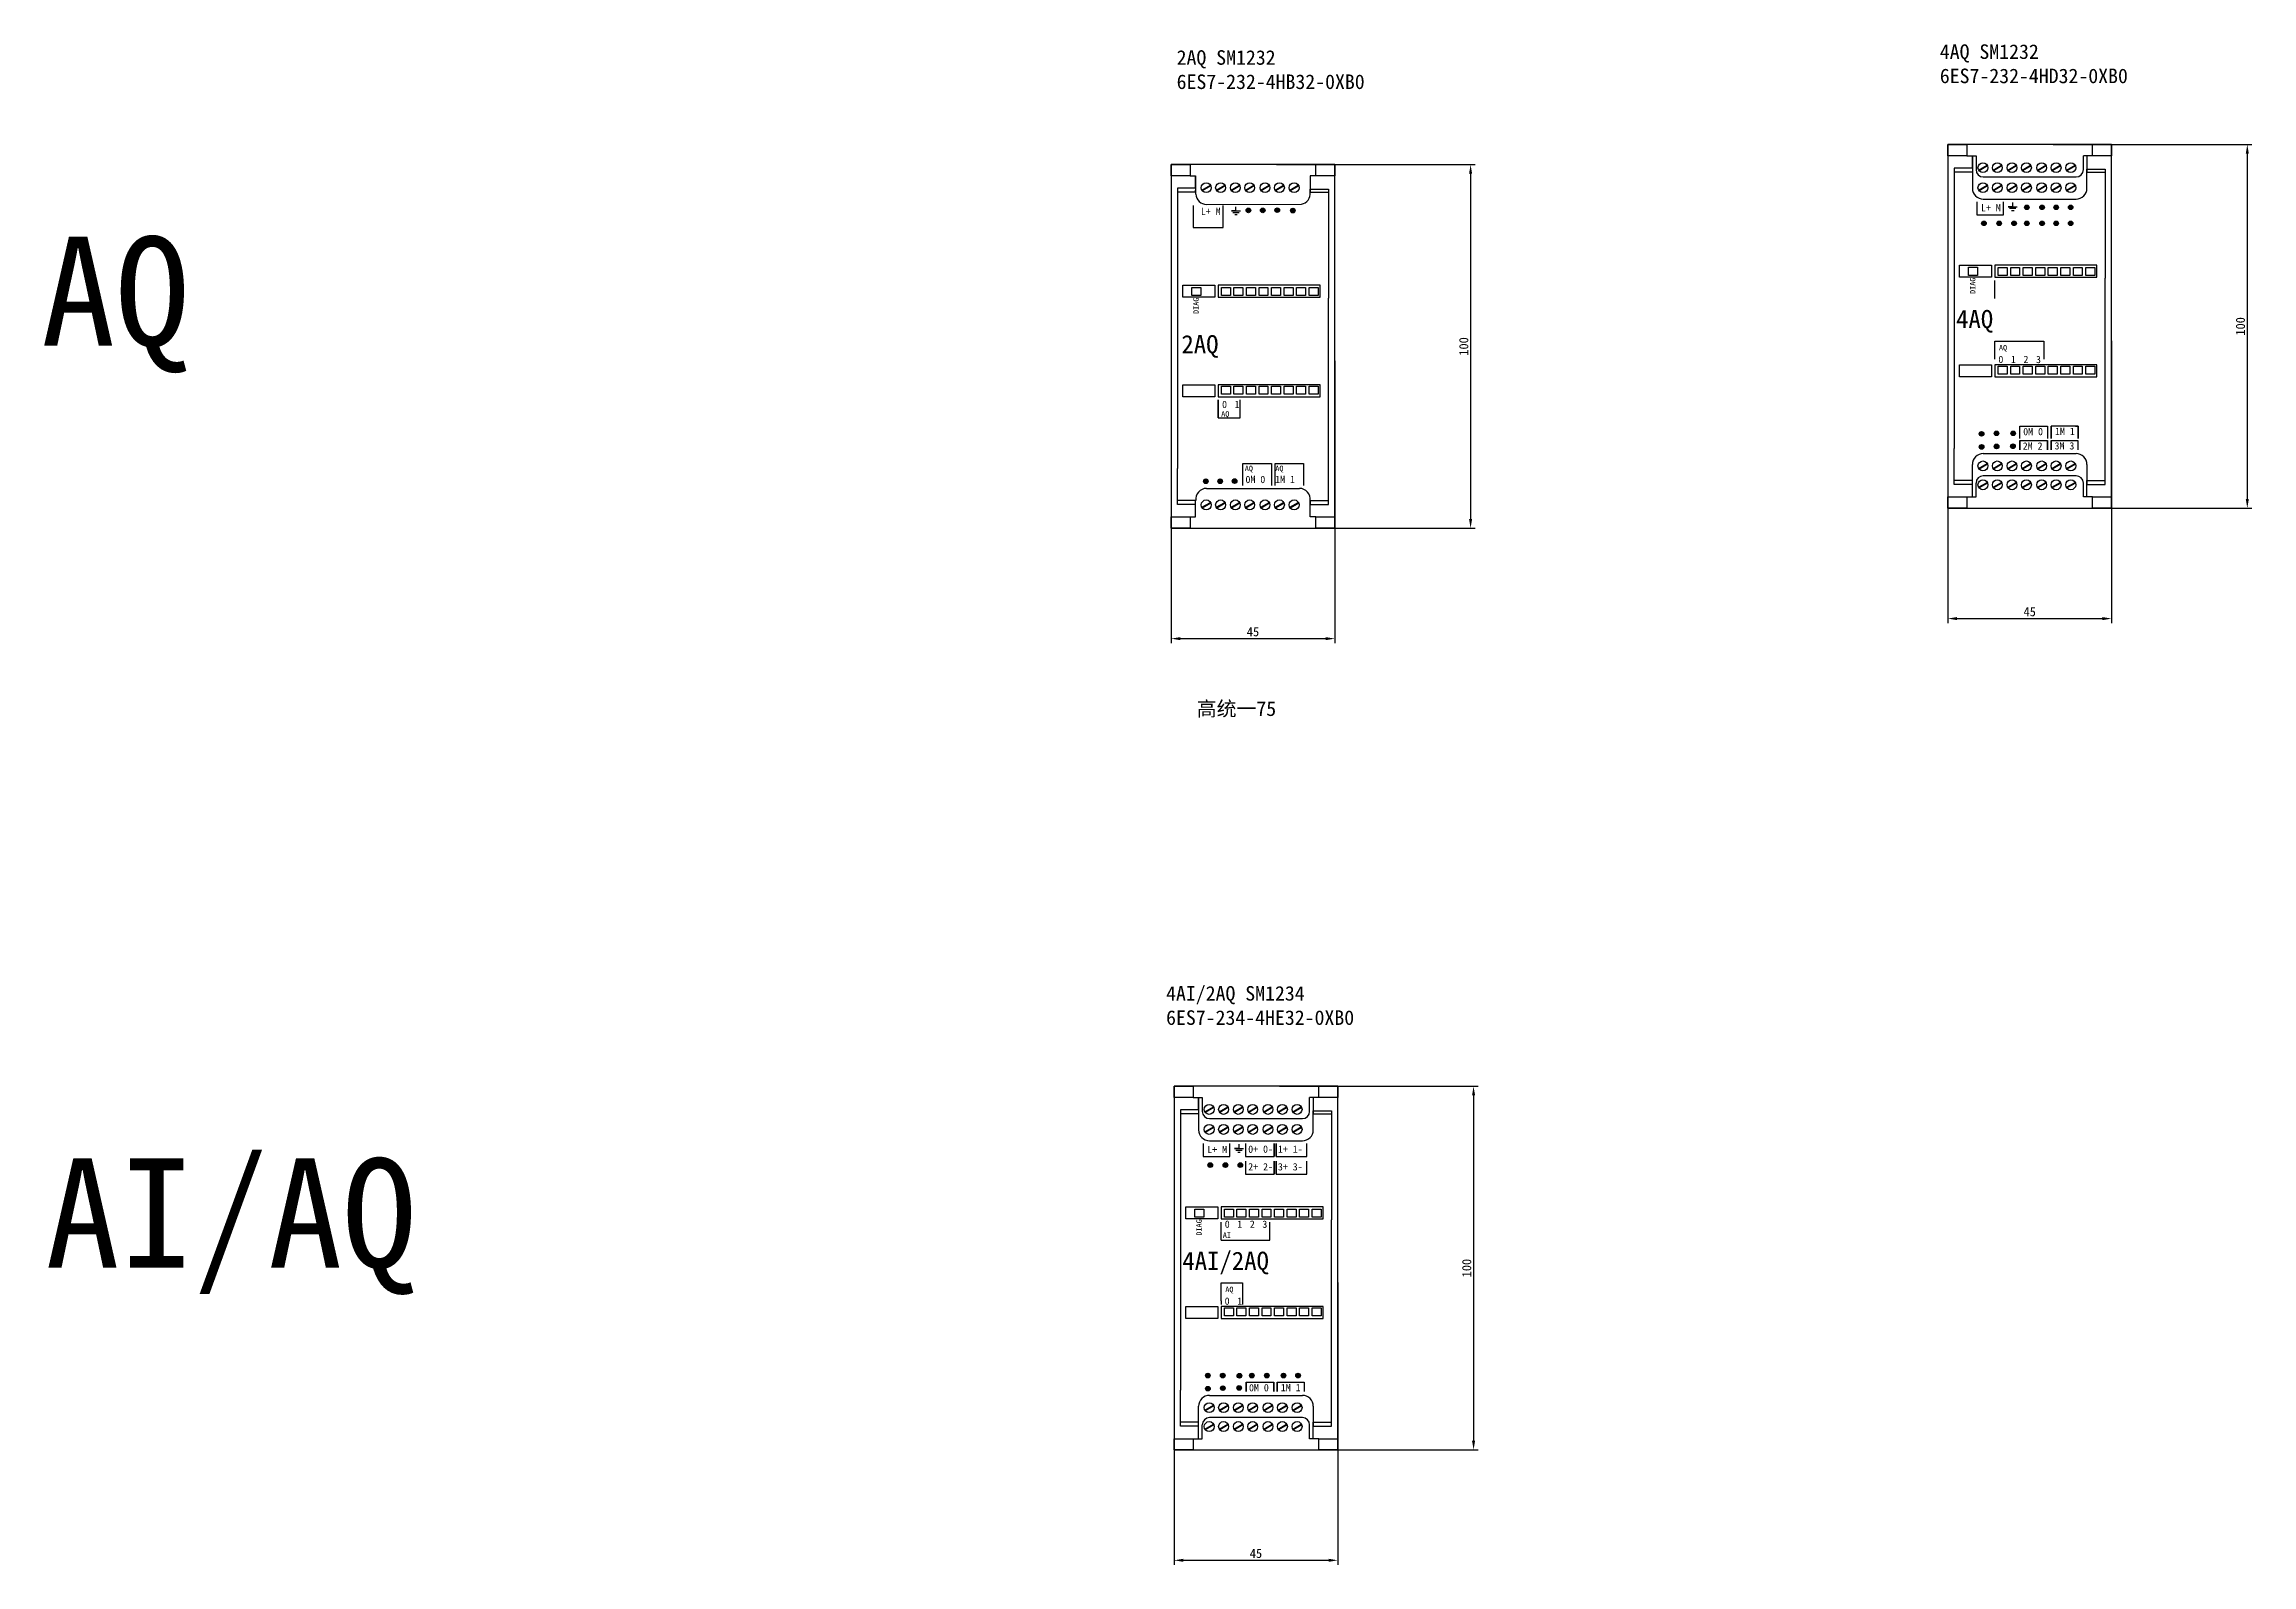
# Model space of a CAD drawing. Header units: millimetres. Extents: x 983 to 2111, y 2638 to 4457.
# Drawn here: x 997 to 1604, y 2638 to 3056 of the extents above; entities that cross this region are included whole.
import ezdxf

# ---------------------------------------------------------------- set-up
doc = ezdxf.new("R2010")
doc.units = ezdxf.units.MM
doc.styles.get("Standard").update_dxf_attribs({"font": ''})
doc.styles.get('Standard').set_extended_font_data('SimSun')
doc.dimstyles.new('ISO-25', dxfattribs={"dimtxt": 2.5, "dimasz": 2.5, "dimexe": 1.25, "dimexo": 0.625, "dimtad": 1, "dimtxsty": 'Standard', "dimcen": 2.5, "dimadec": 0, "dimazin": 0, "dimtfac": 1, "dimtmove": 0, "dimatfit": 3, "dimfxl": 1, "dimarcsym": 0})

msp = doc.modelspace()

# ---------------------------------------------------------------- texts
at = {"lineweight": -3, "attachment_point": 1}
for s, width, insert, char_height in [('2AQ SM1232\\P6ES7-232-4HB32-0XB0', 71.44489, (1308.752, 3054.257), 4), ('4AQ SM1232\\P6ES7-232-4HD32-0XB0', 71.44489, (1518.581, 3055.866), 4), ('AQ', 181.32432, (996.533, 3002.975), 30), ('高统一75', 71.44489, (1314.301, 2875.142), 4), ('4AI/2AQ SM1234\\P6ES7-234-4HE32-0XB0', 71.44489, (1305.855, 2796.838), 4), ('AI/AQ', 181.32432, (997.72, 2749.434), 30)]:
    msp.add_mtext_dynamic_manual_height_columns(s, width=width, gutter_width=12.5, heights=[0], dxfattribs=dict(at, insert=insert, char_height=char_height))

# ---------------------------------------------------------------- blocks, each defined once
blk = doc.blocks.new('*D177')
at = {"color": 0, "lineweight": -2, "transparency": 16777216}
for p, q in [((1308.06, 2715.3), (1308.06, 2637.64)), ((1353.06, 2715.3), (1353.06, 2637.64)), ((1310.56, 2638.89), (1350.56, 2638.89))]:
    blk.add_line(p, q, dxfattribs=at)
at = {"color": 0, "lineweight": -3, "transparency": 16777216}
for points in [[(1310.56, 2639.31), (1310.56, 2638.48), (1308.06, 2638.89)], [(1350.56, 2639.31), (1350.56, 2638.48), (1353.06, 2638.89)]]:
    blk.add_solid(points, dxfattribs=at)
at = {"layer": 'Defpoints', "color": 0, "lineweight": -3, "transparency": 16777216}
for p in [(1308.06, 2715.93), (1353.06, 2715.93), (1353.06, 2638.89)]:
    blk.add_point(p, dxfattribs=at)
at = {"color": 0, "lineweight": -3, "transparency": 16777216, "insert": (1330.56, 2640.77), "char_height": 2.5, "attachment_point": 5}
blk.add_mtext('45', dxfattribs=at)
blk = doc.blocks.new('*D178')
at = {"color": 0, "lineweight": -2, "transparency": 16777216}
for p, q in [((1337.04, 2769.27), (1391.64, 2769.27)), ((1390.39, 2766.77), (1390.39, 2671.77)), ((1337.04, 2669.27), (1391.64, 2669.27))]:
    blk.add_line(p, q, dxfattribs=at)
at = {"color": 0, "lineweight": -3, "transparency": 16777216}
for points in [[(1389.97, 2766.77), (1390.81, 2766.77), (1390.39, 2769.27)], [(1389.97, 2671.77), (1390.81, 2671.77), (1390.39, 2669.27)]]:
    blk.add_solid(points, dxfattribs=at)
at = {"layer": 'Defpoints', "color": 0, "lineweight": -3, "transparency": 16777216}
for p in [(1336.42, 2769.27), (1336.42, 2669.27), (1390.39, 2669.27)]:
    blk.add_point(p, dxfattribs=at)
at = {"color": 0, "lineweight": -3, "transparency": 16777216, "insert": (1388.51, 2719.27), "char_height": 2.5, "attachment_point": 5, "rotation": 90}
blk.add_mtext('100', dxfattribs=at)
blk = doc.blocks.new('4AI2AQ')
at = {"lineweight": -3}
for p, q in [((1314.8, 2762.77), (1309.8, 2762.77)), ((1309.8, 2762.77), (1309.8, 2685.69)), ((1313.3, 2766.18), (1314.8, 2766.18)), ((1314.8, 2766.18), (1314.8, 2762.77)), ((1314.8, 2762.77), (1314.8, 2766.18)), ((1314.8, 2766.18), (1315.8, 2766.18)), ((1314.8, 2762.77), (1314.8, 2761.67)), ((1315.8, 2766.18), (1315.8, 2762.38)), ((1346.32, 2766.18), (1345.32, 2766.18)), ((1345.32, 2762.38), (1345.32, 2766.18)), ((1347.82, 2766.18), (1346.32, 2766.18)), ((1346.32, 2766.18), (1346.32, 2761.67)), ((1346.32, 2761.67), (1346.32, 2762.51)), ((1346.32, 2762.51), (1351.32, 2762.51)), ((1351.32, 2762.51), (1351.32, 2761.67)), ((1314.8, 2761.67), (1309.8, 2761.67)), ((1314.8, 2761.67), (1314.8, 2757.27)), ((1317.8, 2760.38), (1343.32, 2760.38)), ((1346.32, 2761.67), (1351.32, 2761.67)), ((1346.32, 2757.27), (1346.32, 2761.67)), ((1351.32, 2761.67), (1351.32, 2732.52)), ((1316.02, 2753.52), (1316.02, 2749.98)), ((1316.02, 2749.98), (1323.39, 2749.98)), ((1317.8, 2754.27), (1343.32, 2754.27)), ((1323.39, 2749.98), (1323.39, 2753.52)), ((1325.9, 2752.19), (1324.65, 2752.19)), ((1324.65, 2752.19), (1325.9, 2752.19)), ((1325.9, 2751.65), (1325.01, 2751.65)), ((1325.9, 2751.09), (1325.55, 2751.09)), ((1325.9, 2752.19), (1325.9, 2753.32)), ((1325.9, 2752.19), (1327.15, 2752.19)), ((1326.79, 2751.65), (1325.9, 2751.65)), ((1326.25, 2751.09), (1325.9, 2751.09)), ((1327.73, 2753.52), (1327.73, 2749.98)), ((1327.73, 2753.52), (1327.73, 2749.98)), ((1327.73, 2749.98), (1335.56, 2749.98)), ((1335.56, 2749.98), (1335.56, 2753.52)), ((1335.56, 2753.52), (1335.56, 2749.98)), ((1336.13, 2749.98), (1336.13, 2753.52)), ((1336.13, 2753.52), (1336.13, 2749.98)), ((1336.13, 2749.98), (1336.13, 2749.98)), ((1336.13, 2749.98), (1344.54, 2749.98)), ((1344.54, 2749.98), (1344.54, 2753.52)), ((1344.54, 2749.98), (1344.54, 2753.52)), ((1327.73, 2748.67), (1327.73, 2745.13)), ((1327.73, 2748.67), (1327.73, 2745.13)), ((1327.73, 2745.13), (1335.56, 2745.13)), ((1335.56, 2745.13), (1335.56, 2748.67)), ((1335.56, 2748.67), (1335.56, 2745.13)), ((1336.13, 2745.13), (1336.13, 2748.67)), ((1336.13, 2748.67), (1336.13, 2745.13)), ((1336.13, 2745.13), (1336.13, 2745.13)), ((1336.13, 2745.13), (1344.54, 2745.13)), ((1344.54, 2745.13), (1344.54, 2748.67)), ((1344.54, 2745.13), (1344.54, 2748.67)), ((1320.99, 2726.97), (1320.99, 2731.92)), ((1334.41, 2726.97), (1334.41, 2731.92)), ((1351.32, 2676.86), (1351.32, 2732.52)), ((1320.99, 2726.97), (1334.41, 2726.97)), ((1320.99, 2710.28), (1320.99, 2715.23)), ((1320.99, 2710.28), (1320.99, 2715.23)), ((1320.99, 2715.23), (1326.86, 2715.23)), ((1326.86, 2715.23), (1326.86, 2710.28)), ((1320.99, 2710.28), (1320.99, 2709.28)), ((1326.86, 2710.28), (1326.86, 2709.28)), ((1309.8, 2675.76), (1309.8, 2685.69)), ((1317.8, 2684.26), (1343.32, 2684.26)), ((1327.86, 2687.88), (1327.86, 2685.34)), ((1327.86, 2685.34), (1327.86, 2687.88)), ((1327.86, 2685.34), (1327.86, 2687.88)), ((1327.86, 2687.88), (1335.46, 2687.88)), ((1335.46, 2687.88), (1335.46, 2685.34)), ((1335.46, 2685.34), (1335.46, 2687.88)), ((1336.43, 2687.88), (1336.43, 2685.34)), ((1336.43, 2685.34), (1336.43, 2687.88)), ((1336.43, 2687.88), (1343.83, 2687.88)), ((1343.83, 2687.88), (1343.83, 2685.34)), ((1314.8, 2676.86), (1309.8, 2676.86)), ((1314.8, 2676.86), (1314.8, 2681.26)), ((1314.8, 2675.76), (1314.8, 2676.86)), ((1343.32, 2678.15), (1317.8, 2678.15)), ((1346.32, 2681.26), (1346.32, 2676.31)), ((1346.32, 2672.35), (1346.32, 2676.86)), ((1346.32, 2676.86), (1351.32, 2676.86)), ((1346.32, 2676.86), (1346.32, 2675.76)), ((1351.32, 2675.76), (1351.32, 2676.86)), ((1314.8, 2675.76), (1309.8, 2675.76)), ((1313.3, 2672.35), (1314.8, 2672.35)), ((1314.8, 2672.35), (1314.8, 2675.76)), ((1314.8, 2672.35), (1315.8, 2672.35)), ((1315.8, 2672.35), (1315.8, 2676.15)), ((1345.32, 2672.35), (1345.32, 2676.15)), ((1346.32, 2672.35), (1345.32, 2672.35)), ((1346.32, 2675.76), (1351.32, 2675.76)), ((1347.82, 2672.35), (1346.32, 2672.35))]:
    blk.add_line(p, q, dxfattribs=at)
for points in [[(1308.06, 2669.27), (1353.06, 2669.27), (1353.06, 2769.27), (1308.06, 2769.27)], [(1308.06, 2769.27), (1313.3, 2769.27), (1313.3, 2766.18), (1308.06, 2766.18)], [(1347.82, 2769.27), (1353.06, 2769.27), (1353.06, 2766.18), (1347.82, 2766.18)], [(1316.52, 2762.25), (1318.86, 2763.6), (1318.97, 2763.41), (1316.63, 2762.06)], [(1320.48, 2762.25), (1322.82, 2763.6), (1322.93, 2763.41), (1320.59, 2762.06)], [(1324.52, 2762.25), (1326.86, 2763.6), (1326.97, 2763.41), (1324.63, 2762.06)], [(1328.48, 2762.25), (1330.82, 2763.6), (1330.93, 2763.41), (1328.59, 2762.06)], [(1332.69, 2762.25), (1335.03, 2763.6), (1335.14, 2763.41), (1332.8, 2762.06)], [(1336.64, 2762.25), (1338.98, 2763.6), (1339.1, 2763.41), (1336.76, 2762.06)], [(1340.69, 2762.25), (1343.03, 2763.6), (1343.14, 2763.41), (1340.8, 2762.06)], [(1316.52, 2756.75), (1318.86, 2758.1), (1318.97, 2757.9), (1316.63, 2756.55)], [(1320.48, 2756.75), (1322.82, 2758.1), (1322.93, 2757.9), (1320.59, 2756.55)], [(1324.52, 2756.75), (1326.86, 2758.1), (1326.97, 2757.9), (1324.63, 2756.55)], [(1328.48, 2756.75), (1330.82, 2758.1), (1330.93, 2757.9), (1328.59, 2756.55)], [(1332.69, 2756.75), (1335.03, 2758.1), (1335.14, 2757.9), (1332.8, 2756.55)], [(1336.64, 2756.75), (1338.98, 2758.1), (1339.1, 2757.9), (1336.76, 2756.55)], [(1340.69, 2756.75), (1343.03, 2758.1), (1343.14, 2757.9), (1340.8, 2756.55)], [(1311.3, 2736.1), (1320.07, 2736.1), (1320.07, 2732.78), (1311.3, 2732.78)], [(1313.76, 2735.51), (1316.21, 2735.51), (1316.21, 2733.28), (1313.76, 2733.28)], [(1320.99, 2732.78), (1349.05, 2732.78), (1349.05, 2736.1), (1320.99, 2736.1)], [(1321.9, 2735.48), (1324.34, 2735.48), (1324.34, 2733.26), (1321.9, 2733.26)], [(1325.34, 2735.48), (1327.79, 2735.48), (1327.79, 2733.26), (1325.34, 2733.26)], [(1328.79, 2735.47), (1331.23, 2735.47), (1331.23, 2733.24), (1328.79, 2733.24)], [(1332.23, 2735.47), (1334.68, 2735.47), (1334.68, 2733.24), (1332.23, 2733.24)], [(1335.68, 2735.47), (1338.12, 2735.47), (1338.12, 2733.24), (1335.68, 2733.24)], [(1339.12, 2735.47), (1341.57, 2735.47), (1341.57, 2733.24), (1339.12, 2733.24)], [(1342.57, 2735.47), (1345.02, 2735.47), (1345.02, 2733.24), (1342.57, 2733.24)], [(1346.02, 2735.47), (1348.46, 2735.47), (1348.46, 2733.24), (1346.02, 2733.24)], [(1311.3, 2708.74), (1320.07, 2708.74), (1320.07, 2705.42), (1311.3, 2705.42)], [(1320.99, 2705.42), (1349.05, 2705.42), (1349.05, 2708.74), (1320.99, 2708.74)], [(1321.9, 2708.35), (1324.34, 2708.35), (1324.34, 2706.12), (1321.9, 2706.12)], [(1325.34, 2708.35), (1327.79, 2708.35), (1327.79, 2706.12), (1325.34, 2706.12)], [(1328.79, 2708.34), (1331.23, 2708.34), (1331.23, 2706.11), (1328.79, 2706.11)], [(1332.23, 2708.34), (1334.68, 2708.34), (1334.68, 2706.11), (1332.23, 2706.11)], [(1335.68, 2708.34), (1338.12, 2708.34), (1338.12, 2706.11), (1335.68, 2706.11)], [(1339.12, 2708.34), (1341.57, 2708.34), (1341.57, 2706.11), (1339.12, 2706.11)], [(1342.57, 2708.34), (1345.02, 2708.34), (1345.02, 2706.11), (1342.57, 2706.11)], [(1346.02, 2708.34), (1348.46, 2708.34), (1348.46, 2706.11), (1346.02, 2706.11)], [(1316.52, 2680.22), (1318.86, 2681.57), (1318.97, 2681.38), (1316.63, 2680.02)], [(1320.48, 2680.22), (1322.82, 2681.57), (1322.93, 2681.38), (1320.59, 2680.02)], [(1324.52, 2680.22), (1326.86, 2681.57), (1326.97, 2681.38), (1324.63, 2680.02)], [(1328.48, 2680.22), (1330.82, 2681.57), (1330.93, 2681.38), (1328.59, 2680.02)], [(1332.69, 2680.22), (1335.03, 2681.57), (1335.14, 2681.38), (1332.8, 2680.02)], [(1336.64, 2680.22), (1338.98, 2681.57), (1339.1, 2681.38), (1336.76, 2680.02)], [(1340.69, 2680.22), (1343.03, 2681.57), (1343.14, 2681.38), (1340.8, 2680.02)], [(1308.06, 2672.35), (1313.3, 2672.35), (1313.3, 2669.27), (1308.06, 2669.27)], [(1316.52, 2675.01), (1318.86, 2676.37), (1318.97, 2676.17), (1316.63, 2674.82)], [(1320.48, 2675.01), (1322.82, 2676.37), (1322.93, 2676.17), (1320.59, 2674.82)], [(1324.52, 2675.01), (1326.86, 2676.37), (1326.97, 2676.17), (1324.63, 2674.82)], [(1328.48, 2675.01), (1330.82, 2676.37), (1330.93, 2676.17), (1328.59, 2674.82)], [(1332.69, 2675.01), (1335.03, 2676.37), (1335.14, 2676.17), (1332.8, 2674.82)], [(1336.64, 2675.01), (1338.98, 2676.37), (1339.1, 2676.17), (1336.76, 2674.82)], [(1340.69, 2675.01), (1343.03, 2676.37), (1343.14, 2676.17), (1340.8, 2674.82)], [(1347.82, 2672.35), (1353.06, 2672.35), (1353.06, 2669.27), (1347.82, 2669.27)]]:
    blk.add_lwpolyline(points, close=True, dxfattribs=at)
for centre, radius in [((1317.7, 2762.92), 1.36), ((1321.66, 2762.92), 1.36), ((1325.7, 2762.92), 1.36), ((1329.66, 2762.92), 1.36), ((1333.87, 2762.92), 1.36), ((1337.83, 2762.92), 1.36), ((1341.87, 2762.92), 1.36), ((1317.7, 2757.42), 1.36), ((1321.66, 2757.42), 1.36), ((1325.7, 2757.42), 1.36), ((1329.66, 2757.42), 1.36), ((1333.87, 2757.42), 1.36), ((1337.83, 2757.42), 1.36), ((1341.87, 2757.42), 1.36), ((1317.98, 2747.61), 0.636), ((1317.98, 2747.61), 0.636), ((1317.98, 2747.61), 0.636), ((1317.98, 2747.61), 0.585), ((1317.98, 2747.61), 0.527), ((1317.98, 2747.61), 0.527), ((1317.98, 2747.61), 0.479), ((1317.98, 2747.61), 0.426), ((1317.98, 2747.61), 0.372), ((1317.98, 2747.61), 0.309), ((1317.98, 2747.61), 0.258), ((1317.98, 2747.61), 0.207), ((1317.98, 2747.61), 0.154), ((1317.98, 2747.61), 0.116), ((1317.98, 2747.61), 0.0731), ((1317.98, 2747.61), 0.0407), ((1322.17, 2747.61), 0.636), ((1322.17, 2747.61), 0.636), ((1322.17, 2747.61), 0.636), ((1322.17, 2747.61), 0.585), ((1322.17, 2747.61), 0.527), ((1322.17, 2747.61), 0.527), ((1322.17, 2747.61), 0.479), ((1322.17, 2747.61), 0.426), ((1322.17, 2747.61), 0.372), ((1322.17, 2747.61), 0.309), ((1322.17, 2747.61), 0.258), ((1322.17, 2747.61), 0.207), ((1322.17, 2747.61), 0.154), ((1322.17, 2747.61), 0.116), ((1322.17, 2747.61), 0.0731), ((1322.17, 2747.61), 0.0407), ((1326.26, 2747.61), 0.636), ((1326.26, 2747.61), 0.636), ((1326.26, 2747.61), 0.636), ((1326.26, 2747.61), 0.585), ((1326.26, 2747.61), 0.527), ((1326.26, 2747.61), 0.527), ((1326.26, 2747.61), 0.479), ((1326.26, 2747.61), 0.426), ((1326.26, 2747.61), 0.372), ((1326.26, 2747.61), 0.309), ((1326.26, 2747.61), 0.258), ((1326.26, 2747.61), 0.207), ((1326.26, 2747.61), 0.154), ((1326.26, 2747.61), 0.116), ((1326.26, 2747.61), 0.0731), ((1326.26, 2747.61), 0.0407), ((1317.32, 2689.71), 0.636), ((1317.32, 2689.71), 0.636), ((1317.32, 2689.71), 0.636), ((1317.32, 2689.71), 0.585), ((1317.32, 2689.71), 0.527), ((1317.32, 2689.71), 0.527), ((1317.32, 2689.71), 0.479), ((1317.32, 2689.71), 0.426), ((1317.32, 2689.71), 0.372), ((1317.32, 2689.71), 0.309), ((1317.32, 2689.71), 0.258), ((1317.32, 2689.71), 0.207), ((1317.32, 2689.71), 0.154), ((1317.32, 2689.71), 0.116), ((1317.32, 2689.71), 0.0731), ((1317.32, 2689.71), 0.0407), ((1321.43, 2689.71), 0.636), ((1321.43, 2689.71), 0.636), ((1321.43, 2689.71), 0.636), ((1321.43, 2689.71), 0.585), ((1321.43, 2689.71), 0.527), ((1321.43, 2689.71), 0.527), ((1321.43, 2689.71), 0.479), ((1321.43, 2689.71), 0.426), ((1321.43, 2689.71), 0.372), ((1321.43, 2689.71), 0.309), ((1321.43, 2689.71), 0.258), ((1321.43, 2689.71), 0.207), ((1321.43, 2689.71), 0.154), ((1321.43, 2689.71), 0.116), ((1321.43, 2689.71), 0.0731), ((1321.43, 2689.71), 0.0407), ((1326.02, 2689.66), 0.636), ((1326.02, 2689.66), 0.636), ((1326.02, 2689.66), 0.636), ((1326.02, 2689.66), 0.585), ((1326.02, 2689.66), 0.527), ((1326.02, 2689.66), 0.527), ((1326.02, 2689.66), 0.479), ((1326.02, 2689.66), 0.426), ((1326.02, 2689.66), 0.372), ((1326.02, 2689.66), 0.309), ((1326.02, 2689.66), 0.258), ((1326.02, 2689.66), 0.207), ((1326.02, 2689.66), 0.154), ((1326.02, 2689.66), 0.116), ((1326.02, 2689.66), 0.0731), ((1326.02, 2689.66), 0.0407), ((1329.43, 2689.71), 0.636), ((1329.43, 2689.71), 0.636), ((1329.43, 2689.71), 0.636), ((1329.43, 2689.71), 0.585), ((1329.43, 2689.71), 0.527), ((1329.43, 2689.71), 0.527), ((1329.43, 2689.71), 0.479), ((1329.43, 2689.71), 0.426), ((1329.43, 2689.71), 0.372), ((1329.43, 2689.71), 0.309), ((1329.43, 2689.71), 0.258), ((1329.43, 2689.71), 0.207), ((1329.43, 2689.71), 0.154), ((1329.43, 2689.71), 0.116), ((1329.43, 2689.71), 0.0731), ((1329.43, 2689.71), 0.0407), ((1333.54, 2689.71), 0.636), ((1333.54, 2689.71), 0.636), ((1333.54, 2689.71), 0.636), ((1333.54, 2689.71), 0.585), ((1333.54, 2689.71), 0.527), ((1333.54, 2689.71), 0.527), ((1333.54, 2689.71), 0.479), ((1333.54, 2689.71), 0.426), ((1333.54, 2689.71), 0.372), ((1333.54, 2689.71), 0.309), ((1333.54, 2689.71), 0.258), ((1333.54, 2689.71), 0.207), ((1333.54, 2689.71), 0.154), ((1333.54, 2689.71), 0.116), ((1333.54, 2689.71), 0.0731), ((1333.54, 2689.71), 0.0407), ((1338.13, 2689.71), 0.636), ((1338.13, 2689.71), 0.636), ((1338.13, 2689.71), 0.636), ((1338.13, 2689.71), 0.585), ((1338.13, 2689.71), 0.527), ((1338.13, 2689.71), 0.527), ((1338.13, 2689.71), 0.479), ((1338.13, 2689.71), 0.426), ((1338.13, 2689.71), 0.372), ((1338.13, 2689.71), 0.309), ((1338.13, 2689.71), 0.258), ((1338.13, 2689.71), 0.207), ((1338.13, 2689.71), 0.154), ((1338.13, 2689.71), 0.116), ((1338.13, 2689.71), 0.0731), ((1338.13, 2689.71), 0.0407), ((1342.13, 2689.71), 0.636), ((1342.13, 2689.71), 0.636), ((1342.13, 2689.71), 0.636), ((1342.13, 2689.71), 0.585), ((1342.13, 2689.71), 0.527), ((1342.13, 2689.71), 0.527), ((1342.13, 2689.71), 0.479), ((1342.13, 2689.71), 0.426), ((1342.13, 2689.71), 0.372), ((1342.13, 2689.71), 0.309), ((1342.13, 2689.71), 0.258), ((1342.13, 2689.71), 0.207), ((1342.13, 2689.71), 0.154), ((1342.13, 2689.71), 0.116), ((1342.13, 2689.71), 0.0731), ((1342.13, 2689.71), 0.0407), ((1317.34, 2686.11), 0.636), ((1317.34, 2686.11), 0.636), ((1317.34, 2686.11), 0.636), ((1317.34, 2686.11), 0.585), ((1317.34, 2686.11), 0.527), ((1317.34, 2686.11), 0.527), ((1317.34, 2686.11), 0.479), ((1317.34, 2686.11), 0.426), ((1317.34, 2686.11), 0.372), ((1317.34, 2686.11), 0.309), ((1317.34, 2686.11), 0.258), ((1317.34, 2686.11), 0.207), ((1317.34, 2686.11), 0.154), ((1317.34, 2686.11), 0.116), ((1317.34, 2686.11), 0.0731), ((1317.34, 2686.11), 0.0407), ((1321.45, 2686.25), 0.636), ((1321.45, 2686.25), 0.636), ((1321.45, 2686.25), 0.636), ((1321.45, 2686.25), 0.585), ((1321.45, 2686.25), 0.527), ((1321.45, 2686.25), 0.527), ((1321.45, 2686.25), 0.479), ((1321.45, 2686.25), 0.426), ((1321.45, 2686.25), 0.372), ((1321.45, 2686.25), 0.309), ((1321.45, 2686.25), 0.258), ((1321.45, 2686.25), 0.207), ((1321.45, 2686.25), 0.154), ((1321.45, 2686.25), 0.116), ((1321.45, 2686.25), 0.0731), ((1321.45, 2686.25), 0.0407), ((1325.95, 2686.3), 0.636), ((1325.95, 2686.3), 0.636), ((1325.95, 2686.3), 0.636), ((1325.95, 2686.3), 0.585), ((1325.95, 2686.3), 0.527), ((1325.95, 2686.3), 0.527), ((1325.95, 2686.3), 0.479), ((1325.95, 2686.3), 0.426), ((1325.95, 2686.3), 0.372), ((1325.95, 2686.3), 0.309), ((1325.95, 2686.3), 0.258), ((1325.95, 2686.3), 0.207), ((1325.95, 2686.3), 0.154), ((1325.95, 2686.3), 0.116), ((1325.95, 2686.3), 0.0731), ((1325.95, 2686.3), 0.0407), ((1317.7, 2680.89), 1.36), ((1317.7, 2675.69), 1.36), ((1321.66, 2680.89), 1.36), ((1321.66, 2675.69), 1.36), ((1325.7, 2680.89), 1.36), ((1325.7, 2675.69), 1.36), ((1329.66, 2680.89), 1.36), ((1329.66, 2675.69), 1.36), ((1333.87, 2680.89), 1.36), ((1333.87, 2675.69), 1.36), ((1337.83, 2680.89), 1.36), ((1337.83, 2675.69), 1.36), ((1341.87, 2680.89), 1.36), ((1341.87, 2675.69), 1.36)]:
    blk.add_circle(centre, radius, dxfattribs=at)
for centre, radius, start, end in [((1317.8, 2762.38), 2, 180, 270), ((1343.32, 2762.38), 2, 270, 0), ((1317.8, 2757.27), 3, 180, 270), ((1343.32, 2757.27), 3, 270, 0), ((1317.8, 2681.26), 3, 90, 180), ((1343.32, 2681.26), 3, 0, 90), ((1317.8, 2676.15), 2, 90, 180), ((1343.32, 2676.15), 2, 0, 90)]:
    blk.add_arc(centre, radius, start, end, dxfattribs=at)
at = {"lineweight": -3, "attachment_point": 1}
for s, width, insert, char_height in [('L+ M', 20.5662, (1317.18, 2752.89), 2), ('0+ 0- 1+ 1-  ', 20.5662, (1328.43, 2752.99), 2), ('2+ 2- 3+ 3-  ', 20.5662, (1328.43, 2748.14), 2), ('0 ', 2, (1321.98, 2732.35), 2), ('1 ', 2, (1325.43, 2732.35), 2), ('2 ', 2, (1328.87, 2732.35), 2), ('3 ', 2, (1332.32, 2732.34), 2), ('AI', 6.8613, (1321.44, 2729.09), 1.5), ('4AI/2AQ', 20.0767, (1310.32, 2723.79), 5), ('AQ', 6.8613, (1322.12, 2714.16), 1.5), ('0 ', 2, (1321.95, 2711.19), 2), ('1 ', 2, (1325.4, 2711.19), 2), ('0M 0', 7.4051, (1328.65, 2687.37), 2), ('1M 1', 20.5662, (1337.4, 2687.41), 2)]:
    blk.add_mtext_dynamic_manual_height_columns(s, width=width, gutter_width=12.5, heights=[0], dxfattribs=dict(at, insert=insert, char_height=char_height))
at = {"lineweight": -3, "insert": (1314.14, 2728.2), "char_height": 1.5, "attachment_point": 1, "rotation": 90}
blk.add_mtext_dynamic_manual_height_columns('DIAG', width=6.8613, gutter_width=12.5, heights=[0], dxfattribs=at)
blk = doc.blocks.new('*D173')
at = {"color": 0, "lineweight": -2, "transparency": 16777216}
for p, q in [((1307.24, 2968.82), (1307.24, 2891.16)), ((1352.24, 2968.82), (1352.24, 2891.16)), ((1309.74, 2892.41), (1349.74, 2892.41))]:
    blk.add_line(p, q, dxfattribs=at)
at = {"color": 0, "lineweight": -3, "transparency": 16777216}
for points in [[(1309.74, 2892.83), (1309.74, 2891.99), (1307.24, 2892.41)], [(1349.74, 2892.83), (1349.74, 2891.99), (1352.24, 2892.41)]]:
    blk.add_solid(points, dxfattribs=at)
at = {"layer": 'Defpoints', "color": 0, "lineweight": -3, "transparency": 16777216}
for p in [(1307.24, 2969.44), (1352.24, 2969.44), (1352.24, 2892.41)]:
    blk.add_point(p, dxfattribs=at)
at = {"color": 0, "lineweight": -3, "transparency": 16777216, "insert": (1329.74, 2894.28), "char_height": 2.5, "attachment_point": 5}
blk.add_mtext('45', dxfattribs=at)
blk = doc.blocks.new('*D174')
at = {"color": 0, "lineweight": -2, "transparency": 16777216}
for p, q in [((1336.23, 3022.78), (1390.82, 3022.78)), ((1389.57, 3020.28), (1389.57, 2925.28)), ((1336.23, 2922.78), (1390.82, 2922.78))]:
    blk.add_line(p, q, dxfattribs=at)
at = {"color": 0, "lineweight": -3, "transparency": 16777216}
for points in [[(1389.15, 3020.28), (1389.99, 3020.28), (1389.57, 3022.78)], [(1389.15, 2925.28), (1389.99, 2925.28), (1389.57, 2922.78)]]:
    blk.add_solid(points, dxfattribs=at)
at = {"layer": 'Defpoints', "color": 0, "lineweight": -3, "transparency": 16777216}
for p in [(1335.6, 3022.78), (1335.6, 2922.78), (1389.57, 2922.78)]:
    blk.add_point(p, dxfattribs=at)
at = {"color": 0, "lineweight": -3, "transparency": 16777216, "insert": (1387.7, 2972.78), "char_height": 2.5, "attachment_point": 5, "rotation": 90}
blk.add_mtext('100', dxfattribs=at)
blk = doc.blocks.new('*D175')
at = {"color": 0, "lineweight": -2, "transparency": 16777216}
for p, q in [((1520.79, 2974.33), (1520.79, 2896.67)), ((1565.79, 2974.33), (1565.79, 2896.67)), ((1523.29, 2897.92), (1563.29, 2897.92))]:
    blk.add_line(p, q, dxfattribs=at)
at = {"color": 0, "lineweight": -3, "transparency": 16777216}
for points in [[(1523.29, 2898.34), (1523.29, 2897.5), (1520.79, 2897.92)], [(1563.29, 2898.34), (1563.29, 2897.5), (1565.79, 2897.92)]]:
    blk.add_solid(points, dxfattribs=at)
at = {"layer": 'Defpoints', "color": 0, "lineweight": -3, "transparency": 16777216}
for p in [(1520.79, 2974.96), (1565.79, 2974.96), (1565.79, 2897.92)]:
    blk.add_point(p, dxfattribs=at)
at = {"color": 0, "lineweight": -3, "transparency": 16777216, "insert": (1543.29, 2899.8), "char_height": 2.5, "attachment_point": 5}
blk.add_mtext('45', dxfattribs=at)
blk = doc.blocks.new('*D176')
at = {"color": 0, "lineweight": -2, "transparency": 16777216}
for p, q in [((1549.77, 3028.3), (1604.37, 3028.3)), ((1603.12, 3025.8), (1603.12, 2930.8)), ((1549.77, 2928.3), (1604.37, 2928.3))]:
    blk.add_line(p, q, dxfattribs=at)
at = {"color": 0, "lineweight": -3, "transparency": 16777216}
for points in [[(1602.7, 3025.8), (1603.53, 3025.8), (1603.12, 3028.3)], [(1602.7, 2930.8), (1603.53, 2930.8), (1603.12, 2928.3)]]:
    blk.add_solid(points, dxfattribs=at)
at = {"layer": 'Defpoints', "color": 0, "lineweight": -3, "transparency": 16777216}
for p in [(1549.15, 3028.3), (1549.15, 2928.3), (1603.12, 2928.3)]:
    blk.add_point(p, dxfattribs=at)
at = {"color": 0, "lineweight": -3, "transparency": 16777216, "insert": (1601.24, 2978.3), "char_height": 2.5, "attachment_point": 5, "rotation": 90}
blk.add_mtext('100', dxfattribs=at)
blk = doc.blocks.new('2AQ')
at = {"lineweight": -3}
for p, q in [((1312.48, 3019.7), (1313.98, 3019.7)), ((1313.98, 3019.7), (1313.98, 3016.29)), ((1313.98, 3016.29), (1313.98, 3019.7)), ((1347, 3019.7), (1345.5, 3019.7)), ((1345.5, 3019.7), (1345.5, 3015.19)), ((1313.98, 3016.29), (1308.98, 3016.29)), ((1308.98, 3016.29), (1308.98, 2939.21)), ((1313.98, 3015.19), (1308.98, 3015.19)), ((1313.26, 3011.53), (1313.26, 3005.48)), ((1313.98, 3016.29), (1313.98, 3015.19)), ((1313.99, 3014.67), (1313.98, 3015.74)), ((1316.98, 3011.84), (1343.04, 3011.89)), ((1321.56, 3005.48), (1321.56, 3011.53)), ((1325.06, 3010.08), (1325.06, 3011.22)), ((1345.5, 3015.19), (1345.5, 3016.02)), ((1345.5, 3016.02), (1350.5, 3016.02)), ((1345.5, 3015.19), (1350.5, 3015.19)), ((1350.5, 3016.02), (1350.5, 3015.19)), ((1350.5, 3015.19), (1350.5, 2986.03)), ((1313.26, 3005.48), (1321.56, 3005.48)), ((1325.06, 3010.08), (1323.81, 3010.08)), ((1323.81, 3010.08), (1325.06, 3010.08)), ((1325.06, 3009.55), (1324.18, 3009.55)), ((1325.06, 3008.99), (1324.72, 3008.99)), ((1325.06, 3010.08), (1326.32, 3010.08)), ((1325.95, 3009.55), (1325.06, 3009.55)), ((1325.41, 3008.99), (1325.06, 3008.99)), ((1350.5, 2930.38), (1350.5, 2986.03)), ((1320.17, 2953.13), (1320.17, 2958.08)), ((1320.17, 2958.08), (1320.17, 2953.13)), ((1320.17, 2958.08), (1320.17, 2953.13)), ((1326.24, 2953.13), (1326.24, 2958.08)), ((1320.17, 2953.13), (1325.64, 2953.13)), ((1325.64, 2953.13), (1326.24, 2953.13)), ((1308.98, 2929.28), (1308.98, 2939.21)), ((1326.93, 2934.54), (1326.93, 2940.59)), ((1326.93, 2940.59), (1334.83, 2940.59)), ((1334.83, 2940.59), (1334.83, 2934.54)), ((1335.82, 2934.54), (1335.82, 2940.59)), ((1335.82, 2940.59), (1343.59, 2940.59)), ((1343.59, 2940.59), (1343.59, 2934.54)), ((1316.98, 2933.72), (1342.5, 2933.72)), ((1313.98, 2930.38), (1308.98, 2930.38)), ((1313.98, 2929.28), (1308.98, 2929.28)), ((1312.48, 2925.87), (1313.98, 2925.87)), ((1313.98, 2929.28), (1313.98, 2930.38)), ((1313.98, 2925.87), (1313.98, 2929.28)), ((1345.5, 2925.87), (1345.5, 2930.38)), ((1345.5, 2930.38), (1350.5, 2930.38)), ((1345.5, 2930.38), (1345.5, 2929.28)), ((1345.5, 2929.28), (1350.5, 2929.28)), ((1347, 2925.87), (1345.5, 2925.87)), ((1350.5, 2929.28), (1350.5, 2930.38))]:
    blk.add_line(p, q, dxfattribs=at)
for points in [[(1307.24, 2922.78), (1352.24, 2922.78), (1352.24, 3022.78), (1307.24, 3022.78)], [(1307.24, 3022.78), (1312.48, 3022.78), (1312.48, 3019.7), (1307.24, 3019.7)], [(1347, 3022.78), (1352.24, 3022.78), (1352.24, 3019.7), (1347, 3019.7)], [(1315.7, 3015.77), (1318.04, 3017.12), (1318.15, 3016.93), (1315.81, 3015.58)], [(1319.66, 3015.77), (1322, 3017.12), (1322.11, 3016.93), (1319.77, 3015.58)], [(1323.7, 3015.77), (1326.04, 3017.12), (1326.15, 3016.93), (1323.81, 3015.58)], [(1327.66, 3015.77), (1330, 3017.12), (1330.11, 3016.93), (1327.77, 3015.58)], [(1331.87, 3015.77), (1334.21, 3017.12), (1334.32, 3016.93), (1331.98, 3015.58)], [(1335.83, 3015.77), (1338.17, 3017.12), (1338.28, 3016.93), (1335.94, 3015.58)], [(1339.87, 3015.77), (1342.21, 3017.12), (1342.32, 3016.93), (1339.98, 3015.58)], [(1310.48, 2989.61), (1319.25, 2989.61), (1319.25, 2986.29), (1310.48, 2986.29)], [(1312.95, 2989.03), (1315.39, 2989.03), (1315.39, 2986.8), (1312.95, 2986.8)], [(1320.17, 2986.29), (1348.23, 2986.29), (1348.23, 2989.61), (1320.17, 2989.61)], [(1321.08, 2989), (1323.52, 2989), (1323.52, 2986.77), (1321.08, 2986.77)], [(1324.52, 2989), (1326.97, 2989), (1326.97, 2986.77), (1324.52, 2986.77)], [(1327.97, 2988.99), (1330.42, 2988.99), (1330.42, 2986.76), (1327.97, 2986.76)], [(1331.42, 2988.99), (1333.86, 2988.99), (1333.86, 2986.76), (1331.42, 2986.76)], [(1334.86, 2988.99), (1337.31, 2988.99), (1337.31, 2986.76), (1334.86, 2986.76)], [(1338.31, 2988.99), (1340.75, 2988.99), (1340.75, 2986.76), (1338.31, 2986.76)], [(1341.75, 2988.99), (1344.2, 2988.99), (1344.2, 2986.76), (1341.75, 2986.76)], [(1345.2, 2988.99), (1347.64, 2988.99), (1347.64, 2986.76), (1345.2, 2986.76)], [(1310.48, 2962.25), (1319.25, 2962.25), (1319.25, 2958.93), (1310.48, 2958.93)], [(1320.17, 2958.93), (1348.23, 2958.93), (1348.23, 2962.25), (1320.17, 2962.25)], [(1321.08, 2961.87), (1323.52, 2961.87), (1323.52, 2959.64), (1321.08, 2959.64)], [(1324.52, 2961.87), (1326.97, 2961.87), (1326.97, 2959.64), (1324.52, 2959.64)], [(1327.97, 2961.85), (1330.42, 2961.85), (1330.42, 2959.63), (1327.97, 2959.63)], [(1331.42, 2961.85), (1333.86, 2961.85), (1333.86, 2959.63), (1331.42, 2959.63)], [(1334.86, 2961.85), (1337.31, 2961.85), (1337.31, 2959.63), (1334.86, 2959.63)], [(1338.31, 2961.85), (1340.75, 2961.85), (1340.75, 2959.63), (1338.31, 2959.63)], [(1341.75, 2961.85), (1344.2, 2961.85), (1344.2, 2959.63), (1341.75, 2959.63)], [(1345.2, 2961.85), (1347.64, 2961.85), (1347.64, 2959.63), (1345.2, 2959.63)], [(1307.24, 2925.87), (1312.48, 2925.87), (1312.48, 2922.78), (1307.24, 2922.78)], [(1315.7, 2928.53), (1318.04, 2929.88), (1318.15, 2929.69), (1315.81, 2928.34)], [(1319.66, 2928.53), (1322, 2929.88), (1322.11, 2929.69), (1319.77, 2928.34)], [(1323.7, 2928.53), (1326.04, 2929.88), (1326.15, 2929.69), (1323.81, 2928.34)], [(1327.66, 2928.53), (1330, 2929.88), (1330.11, 2929.69), (1327.77, 2928.34)], [(1331.87, 2928.53), (1334.21, 2929.88), (1334.32, 2929.69), (1331.98, 2928.34)], [(1335.83, 2928.53), (1338.17, 2929.88), (1338.28, 2929.69), (1335.94, 2928.34)], [(1339.87, 2928.53), (1342.21, 2929.88), (1342.32, 2929.69), (1339.98, 2928.34)], [(1347, 2925.87), (1352.24, 2925.87), (1352.24, 2922.78), (1347, 2922.78)]]:
    blk.add_lwpolyline(points, close=True, dxfattribs=at)
for centre, radius in [((1316.88, 3016.44), 1.36), ((1320.84, 3016.44), 1.36), ((1324.88, 3016.44), 1.36), ((1328.84, 3016.44), 1.36), ((1333.05, 3016.44), 1.36), ((1337.01, 3016.44), 1.36), ((1341.05, 3016.44), 1.36), ((1328.49, 3010.21), 0.636), ((1328.49, 3010.21), 0.636), ((1328.49, 3010.21), 0.636), ((1328.49, 3010.21), 0.585), ((1328.49, 3010.21), 0.527), ((1328.49, 3010.21), 0.527), ((1328.49, 3010.21), 0.479), ((1328.49, 3010.21), 0.426), ((1332.42, 3010.21), 0.636), ((1332.42, 3010.21), 0.636), ((1332.42, 3010.21), 0.636), ((1332.42, 3010.21), 0.585), ((1332.42, 3010.21), 0.527), ((1332.42, 3010.21), 0.527), ((1332.42, 3010.21), 0.479), ((1332.42, 3010.21), 0.426), ((1336.41, 3010.26), 0.636), ((1336.41, 3010.26), 0.636), ((1336.41, 3010.26), 0.636), ((1336.41, 3010.26), 0.585), ((1336.41, 3010.26), 0.527), ((1336.41, 3010.26), 0.527), ((1336.41, 3010.26), 0.479), ((1336.41, 3010.26), 0.426), ((1336.41, 3010.26), 0.372), ((1340.69, 3010.14), 0.636), ((1340.69, 3010.14), 0.636), ((1340.69, 3010.14), 0.636), ((1340.69, 3010.14), 0.585), ((1340.69, 3010.14), 0.527), ((1340.69, 3010.14), 0.527), ((1340.69, 3010.14), 0.479), ((1328.49, 3010.21), 0.372), ((1328.49, 3010.21), 0.309), ((1328.49, 3010.21), 0.258), ((1328.49, 3010.21), 0.207), ((1328.49, 3010.21), 0.154), ((1328.49, 3010.21), 0.116), ((1328.49, 3010.21), 0.0731), ((1328.49, 3010.21), 0.0407), ((1332.42, 3010.21), 0.372), ((1332.42, 3010.21), 0.309), ((1332.42, 3010.21), 0.258), ((1332.42, 3010.21), 0.207), ((1332.42, 3010.21), 0.154), ((1332.42, 3010.21), 0.116), ((1332.42, 3010.21), 0.0731), ((1332.42, 3010.21), 0.0407), ((1336.41, 3010.26), 0.309), ((1336.41, 3010.26), 0.258), ((1336.41, 3010.26), 0.207), ((1336.41, 3010.26), 0.154), ((1336.41, 3010.26), 0.116), ((1336.41, 3010.26), 0.0731), ((1336.41, 3010.26), 0.0407), ((1340.69, 3010.14), 0.426), ((1340.69, 3010.14), 0.372), ((1340.69, 3010.14), 0.309), ((1340.69, 3010.14), 0.258), ((1340.69, 3010.14), 0.207), ((1340.69, 3010.14), 0.154), ((1340.69, 3010.14), 0.116), ((1340.69, 3010.14), 0.0731), ((1340.69, 3010.14), 0.0407), ((1316.78, 2935.7), 0.636), ((1316.78, 2935.7), 0.636), ((1316.78, 2935.7), 0.636), ((1316.78, 2935.7), 0.585), ((1316.78, 2935.7), 0.527), ((1316.78, 2935.7), 0.527), ((1316.78, 2935.7), 0.479), ((1316.78, 2935.7), 0.426), ((1316.78, 2935.7), 0.372), ((1316.78, 2935.7), 0.309), ((1316.78, 2935.7), 0.258), ((1316.78, 2935.7), 0.207), ((1316.78, 2935.7), 0.154), ((1316.78, 2935.7), 0.116), ((1316.78, 2935.7), 0.0731), ((1316.78, 2935.7), 0.0407), ((1320.71, 2935.7), 0.636), ((1320.71, 2935.7), 0.636), ((1320.71, 2935.7), 0.636), ((1320.71, 2935.7), 0.585), ((1320.71, 2935.7), 0.527), ((1320.71, 2935.7), 0.527), ((1320.71, 2935.7), 0.479), ((1320.71, 2935.7), 0.426), ((1320.71, 2935.7), 0.372), ((1320.71, 2935.7), 0.309), ((1320.71, 2935.7), 0.258), ((1320.71, 2935.7), 0.207), ((1320.71, 2935.7), 0.154), ((1320.71, 2935.7), 0.116), ((1320.71, 2935.7), 0.0731), ((1320.71, 2935.7), 0.0407), ((1324.69, 2935.75), 0.636), ((1324.69, 2935.75), 0.636), ((1324.69, 2935.75), 0.636), ((1324.69, 2935.75), 0.585), ((1324.69, 2935.75), 0.527), ((1324.69, 2935.75), 0.527), ((1324.69, 2935.75), 0.479), ((1324.69, 2935.75), 0.426), ((1324.69, 2935.75), 0.372), ((1324.69, 2935.75), 0.309), ((1324.69, 2935.75), 0.258), ((1324.69, 2935.75), 0.207), ((1324.69, 2935.75), 0.154), ((1324.69, 2935.75), 0.116), ((1324.69, 2935.75), 0.0731), ((1324.69, 2935.75), 0.0407), ((1316.88, 2929.2), 1.36), ((1320.84, 2929.2), 1.36), ((1324.88, 2929.2), 1.36), ((1328.84, 2929.2), 1.36), ((1333.05, 2929.2), 1.36), ((1337.01, 2929.2), 1.36), ((1341.05, 2929.2), 1.36)]:
    blk.add_circle(centre, radius, dxfattribs=at)
for centre, radius, start, end in [((1316.98, 3014.84), 3, 183.3653, 270), ((1342.48, 3014.87), 3.03, 280.64126, 5.94382), ((1317, 2930.7), 3.03, 90.21996, 185.97717), ((1342.49, 2930.7), 3.03, 354.02285, 89.78004)]:
    blk.add_arc(centre, radius, start, end, dxfattribs=at)
at = {"lineweight": -3, "attachment_point": 1}
for s, width, insert, char_height in [('L+ M', 20.5662, (1315.41, 3010.94), 2), ('2AQ', 20.0767, (1310.07, 2975.9), 5), ('0 ', 2, (1321.24, 2957.84), 2), ('1 ', 2, (1324.69, 2957.84), 2), ('AQ', 6.8613, (1321, 2954.95), 1.5), ('AQ ', 2, (1327.49, 2939.98), 1.5), ('AQ ', 2, (1335.88, 2939.98), 1.5), ('0M 0  1M 1 ', 23.1096, (1327.68, 2937.19), 2)]:
    blk.add_mtext_dynamic_manual_height_columns(s, width=width, gutter_width=12.5, heights=[0], dxfattribs=dict(at, insert=insert, char_height=char_height))
at = {"lineweight": -3, "insert": (1313.32, 2981.72), "char_height": 1.5, "attachment_point": 1, "rotation": 90}
blk.add_mtext_dynamic_manual_height_columns('DIAG', width=6.8613, gutter_width=12.5, heights=[0], dxfattribs=at)
blk = doc.blocks.new('4AQ')
at = {"lineweight": -3}
for p, q in [((1526.03, 3025.21), (1527.53, 3025.21)), ((1527.53, 3025.21), (1527.53, 3021.8)), ((1527.53, 3021.8), (1527.53, 3025.21)), ((1527.53, 3025.21), (1528.53, 3025.21)), ((1528.53, 3025.21), (1528.53, 3021.41)), ((1559.04, 3025.21), (1558.04, 3025.21)), ((1558.04, 3021.41), (1558.04, 3025.21)), ((1560.54, 3025.21), (1559.04, 3025.21)), ((1559.04, 3025.21), (1559.04, 3020.7)), ((1527.53, 3021.8), (1522.53, 3021.8)), ((1522.53, 3021.8), (1522.53, 2944.72)), ((1527.53, 3020.7), (1522.53, 3020.7)), ((1527.53, 3021.8), (1527.53, 3020.7)), ((1527.53, 3020.7), (1527.53, 3016.3)), ((1530.53, 3019.41), (1556.04, 3019.41)), ((1559.04, 3020.7), (1559.04, 3021.54)), ((1559.04, 3021.54), (1564.04, 3021.54)), ((1559.04, 3020.7), (1564.04, 3020.7)), ((1559.04, 3016.3), (1559.04, 3020.7)), ((1564.04, 3021.54), (1564.04, 3020.7)), ((1564.04, 3020.7), (1564.04, 2991.54)), ((1528.74, 3012.55), (1528.74, 3009.01)), ((1530.53, 3013.3), (1556.04, 3013.3)), ((1536.11, 3009.01), (1536.11, 3012.55)), ((1538.63, 3011.22), (1537.38, 3011.22)), ((1537.38, 3011.22), (1538.63, 3011.22)), ((1538.63, 3010.68), (1537.74, 3010.68)), ((1538.63, 3011.22), (1538.63, 3012.35)), ((1538.63, 3011.22), (1539.88, 3011.22)), ((1539.52, 3010.68), (1538.63, 3010.68)), ((1528.74, 3009.01), (1536.11, 3009.01)), ((1538.63, 3010.12), (1538.28, 3010.12)), ((1538.98, 3010.12), (1538.63, 3010.12)), ((1533.71, 2985.99), (1533.71, 2990.95)), ((1564.04, 2935.89), (1564.04, 2991.54)), ((1533.71, 2969.31), (1533.71, 2974.26)), ((1533.71, 2974.26), (1547.13, 2974.26)), ((1547.13, 2974.26), (1547.13, 2972.38)), ((1547.13, 2972.38), (1547.13, 2969.31)), ((1540.59, 2947.49), (1540.59, 2950.87)), ((1540.59, 2947.49), (1540.59, 2950.87)), ((1540.59, 2950.87), (1547.65, 2950.87)), ((1547.65, 2950.87), (1548.19, 2950.87)), ((1548.19, 2950.87), (1548.19, 2947.49)), ((1549.16, 2950.87), (1549.16, 2947.49)), ((1549.16, 2947.49), (1549.16, 2950.87)), ((1556.57, 2950.87), (1549.16, 2950.87)), ((1555.91, 2950.87), (1556.57, 2950.87)), ((1556.57, 2950.87), (1556.57, 2947.49)), ((1556.57, 2947.49), (1556.57, 2950.87)), ((1522.53, 2934.79), (1522.53, 2944.72)), ((1540.59, 2946.91), (1540.59, 2944.37)), ((1540.59, 2944.37), (1540.59, 2946.91)), ((1540.59, 2944.37), (1540.59, 2946.91)), ((1540.59, 2946.91), (1548.19, 2946.91)), ((1548.19, 2946.91), (1548.19, 2944.37)), ((1548.19, 2944.37), (1548.19, 2946.91)), ((1549.16, 2946.91), (1549.16, 2944.37)), ((1549.16, 2944.37), (1549.16, 2946.91)), ((1549.16, 2946.91), (1556.55, 2946.91)), ((1556.55, 2946.91), (1556.55, 2944.37)), ((1527.53, 2935.89), (1527.53, 2940.29)), ((1530.53, 2943.29), (1556.04, 2943.29)), ((1559.04, 2940.29), (1559.04, 2935.34)), ((1527.53, 2935.89), (1522.53, 2935.89)), ((1527.53, 2934.79), (1522.53, 2934.79)), ((1527.53, 2934.79), (1527.53, 2935.89)), ((1527.53, 2931.38), (1527.53, 2934.79)), ((1528.53, 2931.38), (1528.53, 2935.18)), ((1556.04, 2937.18), (1530.53, 2937.18)), ((1558.04, 2931.38), (1558.04, 2935.18)), ((1559.04, 2931.38), (1559.04, 2935.89)), ((1559.04, 2935.89), (1564.04, 2935.89)), ((1559.04, 2935.89), (1559.04, 2934.79)), ((1559.04, 2934.79), (1564.04, 2934.79)), ((1564.04, 2934.79), (1564.04, 2935.89)), ((1526.03, 2931.38), (1527.53, 2931.38)), ((1527.53, 2931.38), (1528.53, 2931.38)), ((1559.04, 2931.38), (1558.04, 2931.38)), ((1560.54, 2931.38), (1559.04, 2931.38))]:
    blk.add_line(p, q, dxfattribs=at)
for points in [[(1520.79, 2928.3), (1565.79, 2928.3), (1565.79, 3028.3), (1520.79, 3028.3)], [(1520.79, 3028.3), (1526.03, 3028.3), (1526.03, 3025.21), (1520.79, 3025.21)], [(1560.54, 3028.3), (1565.79, 3028.3), (1565.79, 3025.21), (1560.54, 3025.21)], [(1529.25, 3021.28), (1531.59, 3022.63), (1531.7, 3022.44), (1529.36, 3021.09)], [(1529.25, 3015.77), (1531.59, 3017.13), (1531.7, 3016.93), (1529.36, 3015.58)], [(1533.2, 3021.28), (1535.54, 3022.63), (1535.66, 3022.44), (1533.32, 3021.09)], [(1533.2, 3015.77), (1535.54, 3017.13), (1535.66, 3016.93), (1533.32, 3015.58)], [(1537.25, 3021.28), (1539.59, 3022.63), (1539.7, 3022.44), (1537.36, 3021.09)], [(1537.25, 3015.77), (1539.59, 3017.13), (1539.7, 3016.93), (1537.36, 3015.58)], [(1541.2, 3021.28), (1543.54, 3022.63), (1543.65, 3022.44), (1541.31, 3021.09)], [(1541.2, 3015.77), (1543.54, 3017.13), (1543.65, 3016.93), (1541.31, 3015.58)], [(1545.41, 3021.28), (1547.75, 3022.63), (1547.86, 3022.44), (1545.52, 3021.09)], [(1545.41, 3015.77), (1547.75, 3017.13), (1547.86, 3016.93), (1545.52, 3015.58)], [(1549.37, 3021.28), (1551.71, 3022.63), (1551.82, 3022.44), (1549.48, 3021.09)], [(1549.37, 3015.77), (1551.71, 3017.13), (1551.82, 3016.93), (1549.48, 3015.58)], [(1553.41, 3021.28), (1555.75, 3022.63), (1555.86, 3022.44), (1553.52, 3021.09)], [(1553.41, 3015.77), (1555.75, 3017.13), (1555.86, 3016.93), (1553.52, 3015.58)], [(1524.03, 2995.13), (1532.79, 2995.13), (1532.79, 2991.81), (1524.03, 2991.81)], [(1526.49, 2994.54), (1528.94, 2994.54), (1528.94, 2992.31), (1526.49, 2992.31)], [(1533.71, 2991.81), (1561.77, 2991.81), (1561.77, 2995.13), (1533.71, 2995.13)], [(1534.62, 2994.51), (1537.07, 2994.51), (1537.07, 2992.28), (1534.62, 2992.28)], [(1538.07, 2994.51), (1540.51, 2994.51), (1540.51, 2992.28), (1538.07, 2992.28)], [(1541.51, 2994.5), (1543.96, 2994.5), (1543.96, 2992.27), (1541.51, 2992.27)], [(1544.96, 2994.5), (1547.41, 2994.5), (1547.41, 2992.27), (1544.96, 2992.27)], [(1548.41, 2994.5), (1550.85, 2994.5), (1550.85, 2992.27), (1548.41, 2992.27)], [(1551.85, 2994.5), (1554.3, 2994.5), (1554.3, 2992.27), (1551.85, 2992.27)], [(1555.3, 2994.5), (1557.74, 2994.5), (1557.74, 2992.27), (1555.3, 2992.27)], [(1558.74, 2994.5), (1561.19, 2994.5), (1561.19, 2992.27), (1558.74, 2992.27)], [(1524.03, 2967.76), (1532.79, 2967.76), (1532.79, 2964.44), (1524.03, 2964.44)], [(1533.71, 2964.44), (1561.77, 2964.44), (1561.77, 2967.76), (1533.71, 2967.76)], [(1534.62, 2967.38), (1537.07, 2967.38), (1537.07, 2965.15), (1534.62, 2965.15)], [(1538.07, 2967.38), (1540.51, 2967.38), (1540.51, 2965.15), (1538.07, 2965.15)], [(1541.51, 2967.37), (1543.96, 2967.37), (1543.96, 2965.14), (1541.51, 2965.14)], [(1544.96, 2967.37), (1547.41, 2967.37), (1547.41, 2965.14), (1544.96, 2965.14)], [(1548.41, 2967.37), (1550.85, 2967.37), (1550.85, 2965.14), (1548.41, 2965.14)], [(1551.85, 2967.37), (1554.3, 2967.37), (1554.3, 2965.14), (1551.85, 2965.14)], [(1555.3, 2967.37), (1557.74, 2967.37), (1557.74, 2965.14), (1555.3, 2965.14)], [(1558.74, 2967.37), (1561.19, 2967.37), (1561.19, 2965.14), (1558.74, 2965.14)], [(1529.25, 2939.25), (1531.59, 2940.6), (1531.7, 2940.4), (1529.36, 2939.05)], [(1533.2, 2939.25), (1535.54, 2940.6), (1535.66, 2940.4), (1533.32, 2939.05)], [(1537.25, 2939.25), (1539.59, 2940.6), (1539.7, 2940.4), (1537.36, 2939.05)], [(1541.2, 2939.25), (1543.54, 2940.6), (1543.65, 2940.4), (1541.31, 2939.05)], [(1545.41, 2939.25), (1547.75, 2940.6), (1547.86, 2940.4), (1545.52, 2939.05)], [(1549.37, 2939.25), (1551.71, 2940.6), (1551.82, 2940.4), (1549.48, 2939.05)], [(1553.41, 2939.25), (1555.75, 2940.6), (1555.86, 2940.4), (1553.52, 2939.05)], [(1529.25, 2934.04), (1531.59, 2935.39), (1531.7, 2935.2), (1529.36, 2933.85)], [(1533.2, 2934.04), (1535.54, 2935.39), (1535.66, 2935.2), (1533.32, 2933.85)], [(1537.25, 2934.04), (1539.59, 2935.39), (1539.7, 2935.2), (1537.36, 2933.85)], [(1541.2, 2934.04), (1543.54, 2935.39), (1543.65, 2935.2), (1541.31, 2933.85)], [(1545.41, 2934.04), (1547.75, 2935.39), (1547.86, 2935.2), (1545.52, 2933.85)], [(1549.37, 2934.04), (1551.71, 2935.39), (1551.82, 2935.2), (1549.48, 2933.85)], [(1553.41, 2934.04), (1555.75, 2935.39), (1555.86, 2935.2), (1553.52, 2933.85)], [(1520.79, 2931.38), (1526.03, 2931.38), (1526.03, 2928.3), (1520.79, 2928.3)], [(1560.54, 2931.38), (1565.79, 2931.38), (1565.79, 2928.3), (1560.54, 2928.3)]]:
    blk.add_lwpolyline(points, close=True, dxfattribs=at)
for centre, radius in [((1530.43, 3021.95), 1.36), ((1534.39, 3021.95), 1.36), ((1538.43, 3021.95), 1.36), ((1542.39, 3021.95), 1.36), ((1546.59, 3021.95), 1.36), ((1550.55, 3021.95), 1.36), ((1554.59, 3021.95), 1.36), ((1530.43, 3016.45), 1.36), ((1534.39, 3016.45), 1.36), ((1538.43, 3016.45), 1.36), ((1542.39, 3016.45), 1.36), ((1546.59, 3016.45), 1.36), ((1550.55, 3016.45), 1.36), ((1554.59, 3016.45), 1.36), ((1542.5, 3011.04), 0.636), ((1542.5, 3011.04), 0.636), ((1542.5, 3011.04), 0.636), ((1542.5, 3011.04), 0.585), ((1542.5, 3011.04), 0.527), ((1542.5, 3011.04), 0.527), ((1542.5, 3011.04), 0.479), ((1542.5, 3011.04), 0.426), ((1542.5, 3011.04), 0.372), ((1542.5, 3011.04), 0.309), ((1542.5, 3011.04), 0.258), ((1542.5, 3011.04), 0.207), ((1542.5, 3011.04), 0.154), ((1542.5, 3011.04), 0.116), ((1542.5, 3011.04), 0.0731), ((1542.5, 3011.04), 0.0407), ((1546.69, 3011.04), 0.636), ((1546.69, 3011.04), 0.636), ((1546.69, 3011.04), 0.636), ((1546.69, 3011.04), 0.585), ((1546.69, 3011.04), 0.527), ((1546.69, 3011.04), 0.527), ((1546.69, 3011.04), 0.479), ((1546.69, 3011.04), 0.426), ((1546.69, 3011.04), 0.372), ((1546.69, 3011.04), 0.309), ((1546.69, 3011.04), 0.258), ((1546.69, 3011.04), 0.207), ((1546.69, 3011.04), 0.154), ((1546.69, 3011.04), 0.116), ((1546.69, 3011.04), 0.0731), ((1546.69, 3011.04), 0.0407), ((1550.57, 3011.04), 0.636), ((1550.57, 3011.04), 0.636), ((1550.57, 3011.04), 0.636), ((1550.57, 3011.04), 0.585), ((1550.57, 3011.04), 0.527), ((1550.57, 3011.04), 0.527), ((1550.57, 3011.04), 0.479), ((1550.57, 3011.04), 0.426), ((1550.57, 3011.04), 0.372), ((1550.57, 3011.04), 0.309), ((1550.57, 3011.04), 0.258), ((1550.57, 3011.04), 0.207), ((1550.57, 3011.04), 0.154), ((1550.57, 3011.04), 0.116), ((1550.57, 3011.04), 0.0731), ((1550.57, 3011.04), 0.0407), ((1554.55, 3011.04), 0.636), ((1554.55, 3011.04), 0.636), ((1554.55, 3011.04), 0.636), ((1554.55, 3011.04), 0.585), ((1554.55, 3011.04), 0.527), ((1554.55, 3011.04), 0.527), ((1554.55, 3011.04), 0.479), ((1554.55, 3011.04), 0.426), ((1554.55, 3011.04), 0.372), ((1554.55, 3011.04), 0.309), ((1554.55, 3011.04), 0.258), ((1554.55, 3011.04), 0.207), ((1554.55, 3011.04), 0.154), ((1554.55, 3011.04), 0.116), ((1554.55, 3011.04), 0.0731), ((1554.55, 3011.04), 0.0407), ((1530.7, 3006.64), 0.636), ((1530.7, 3006.64), 0.636), ((1530.7, 3006.64), 0.636), ((1530.7, 3006.64), 0.585), ((1530.7, 3006.64), 0.527), ((1530.7, 3006.64), 0.527), ((1530.7, 3006.64), 0.479), ((1530.7, 3006.64), 0.426), ((1530.7, 3006.64), 0.372), ((1530.7, 3006.64), 0.309), ((1530.7, 3006.64), 0.258), ((1530.7, 3006.64), 0.207), ((1530.7, 3006.64), 0.154), ((1530.7, 3006.64), 0.116), ((1530.7, 3006.64), 0.0731), ((1530.7, 3006.64), 0.0407), ((1534.89, 3006.64), 0.636), ((1534.89, 3006.64), 0.636), ((1534.89, 3006.64), 0.636), ((1534.89, 3006.64), 0.585), ((1534.89, 3006.64), 0.527), ((1534.89, 3006.64), 0.527), ((1534.89, 3006.64), 0.479), ((1534.89, 3006.64), 0.426), ((1534.89, 3006.64), 0.372), ((1534.89, 3006.64), 0.309), ((1534.89, 3006.64), 0.258), ((1534.89, 3006.64), 0.207), ((1534.89, 3006.64), 0.154), ((1534.89, 3006.64), 0.116), ((1534.89, 3006.64), 0.0731), ((1534.89, 3006.64), 0.0407), ((1538.99, 3006.64), 0.636), ((1538.99, 3006.64), 0.636), ((1538.99, 3006.64), 0.636), ((1538.99, 3006.64), 0.585), ((1538.99, 3006.64), 0.527), ((1538.99, 3006.64), 0.527), ((1538.99, 3006.64), 0.479), ((1538.99, 3006.64), 0.426), ((1538.99, 3006.64), 0.372), ((1538.99, 3006.64), 0.309), ((1538.99, 3006.64), 0.258), ((1538.99, 3006.64), 0.207), ((1538.99, 3006.64), 0.154), ((1538.99, 3006.64), 0.116), ((1538.99, 3006.64), 0.0731), ((1538.99, 3006.64), 0.0407), ((1542.5, 3006.64), 0.636), ((1542.5, 3006.64), 0.636), ((1542.5, 3006.64), 0.636), ((1542.5, 3006.64), 0.585), ((1542.5, 3006.64), 0.527), ((1542.5, 3006.64), 0.527), ((1542.5, 3006.64), 0.479), ((1542.5, 3006.64), 0.426), ((1542.5, 3006.64), 0.372), ((1542.5, 3006.64), 0.309), ((1542.5, 3006.64), 0.258), ((1542.5, 3006.64), 0.207), ((1542.5, 3006.64), 0.154), ((1542.5, 3006.64), 0.116), ((1542.5, 3006.64), 0.0731), ((1542.5, 3006.64), 0.0407), ((1546.69, 3006.64), 0.636), ((1546.69, 3006.64), 0.636), ((1546.69, 3006.64), 0.636), ((1546.69, 3006.64), 0.585), ((1546.69, 3006.64), 0.527), ((1546.69, 3006.64), 0.527), ((1546.69, 3006.64), 0.479), ((1546.69, 3006.64), 0.426), ((1546.69, 3006.64), 0.372), ((1546.69, 3006.64), 0.309), ((1546.69, 3006.64), 0.258), ((1546.69, 3006.64), 0.207), ((1546.69, 3006.64), 0.154), ((1546.69, 3006.64), 0.116), ((1546.69, 3006.64), 0.0731), ((1546.69, 3006.64), 0.0407), ((1550.57, 3006.64), 0.636), ((1550.57, 3006.64), 0.636), ((1550.57, 3006.64), 0.636), ((1550.57, 3006.64), 0.585), ((1550.57, 3006.64), 0.527), ((1550.57, 3006.64), 0.527), ((1550.57, 3006.64), 0.479), ((1550.57, 3006.64), 0.426), ((1550.57, 3006.64), 0.372), ((1550.57, 3006.64), 0.309), ((1550.57, 3006.64), 0.258), ((1550.57, 3006.64), 0.207), ((1550.57, 3006.64), 0.154), ((1550.57, 3006.64), 0.116), ((1550.57, 3006.64), 0.0731), ((1550.57, 3006.64), 0.0407), ((1554.55, 3006.64), 0.636), ((1554.55, 3006.64), 0.636), ((1554.55, 3006.64), 0.636), ((1554.55, 3006.64), 0.585), ((1554.55, 3006.64), 0.527), ((1554.55, 3006.64), 0.527), ((1554.55, 3006.64), 0.479), ((1554.55, 3006.64), 0.426), ((1554.55, 3006.64), 0.372), ((1554.55, 3006.64), 0.309), ((1554.55, 3006.64), 0.258), ((1554.55, 3006.64), 0.207), ((1554.55, 3006.64), 0.154), ((1554.55, 3006.64), 0.116), ((1554.55, 3006.64), 0.0731), ((1554.55, 3006.64), 0.0407), ((1530.05, 2948.74), 0.636), ((1530.05, 2948.74), 0.636), ((1530.05, 2948.74), 0.636), ((1530.06, 2945.14), 0.636), ((1530.06, 2945.14), 0.636), ((1530.06, 2945.14), 0.636), ((1530.05, 2948.74), 0.585), ((1530.06, 2945.14), 0.585), ((1530.05, 2948.74), 0.527), ((1530.05, 2948.74), 0.527), ((1530.06, 2945.14), 0.527), ((1530.06, 2945.14), 0.527), ((1530.05, 2948.74), 0.479), ((1530.06, 2945.14), 0.479), ((1530.05, 2948.74), 0.426), ((1530.06, 2945.14), 0.426), ((1530.05, 2948.74), 0.372), ((1530.06, 2945.14), 0.372), ((1530.05, 2948.74), 0.309), ((1530.06, 2945.14), 0.309), ((1530.05, 2948.74), 0.258), ((1530.06, 2945.14), 0.258), ((1530.05, 2948.74), 0.207), ((1530.06, 2945.14), 0.207), ((1530.05, 2948.74), 0.154), ((1530.06, 2945.14), 0.154), ((1530.05, 2948.74), 0.116), ((1530.06, 2945.14), 0.116), ((1530.05, 2948.74), 0.0731), ((1530.06, 2945.14), 0.0731), ((1530.05, 2948.74), 0.0407), ((1530.06, 2945.14), 0.0407), ((1534.16, 2948.88), 0.636), ((1534.16, 2948.88), 0.636), ((1534.16, 2948.88), 0.636), ((1534.18, 2945.28), 0.636), ((1534.18, 2945.28), 0.636), ((1534.18, 2945.28), 0.636), ((1534.16, 2948.88), 0.585), ((1534.18, 2945.28), 0.585), ((1534.16, 2948.88), 0.527), ((1534.16, 2948.88), 0.527), ((1534.18, 2945.28), 0.527), ((1534.18, 2945.28), 0.527), ((1534.16, 2948.88), 0.479), ((1534.18, 2945.28), 0.479), ((1534.16, 2948.88), 0.426), ((1534.18, 2945.28), 0.426), ((1534.16, 2948.88), 0.372), ((1534.18, 2945.28), 0.372), ((1534.16, 2948.88), 0.309), ((1534.18, 2945.28), 0.309), ((1534.16, 2948.88), 0.258), ((1534.18, 2945.28), 0.258), ((1534.16, 2948.88), 0.207), ((1534.18, 2945.28), 0.207), ((1534.16, 2948.88), 0.154), ((1534.18, 2945.28), 0.154), ((1534.16, 2948.88), 0.116), ((1534.18, 2945.28), 0.116), ((1534.16, 2948.88), 0.0731), ((1534.18, 2945.28), 0.0731), ((1534.16, 2948.88), 0.0407), ((1534.18, 2945.28), 0.0407), ((1538.68, 2945.33), 0.636), ((1538.68, 2945.33), 0.636), ((1538.68, 2945.33), 0.636), ((1538.68, 2945.33), 0.585), ((1538.74, 2948.88), 0.636), ((1538.74, 2948.88), 0.636), ((1538.74, 2948.88), 0.636), ((1538.68, 2945.33), 0.527), ((1538.68, 2945.33), 0.527), ((1538.74, 2948.88), 0.585), ((1538.68, 2945.33), 0.479), ((1538.74, 2948.88), 0.527), ((1538.74, 2948.88), 0.527), ((1538.68, 2945.33), 0.426), ((1538.74, 2948.88), 0.479), ((1538.68, 2945.33), 0.372), ((1538.74, 2948.88), 0.426), ((1538.74, 2948.88), 0.372), ((1538.68, 2945.33), 0.309), ((1538.68, 2945.33), 0.258), ((1538.74, 2948.88), 0.309), ((1538.68, 2945.33), 0.207), ((1538.74, 2948.88), 0.258), ((1538.68, 2945.33), 0.154), ((1538.74, 2948.88), 0.207), ((1538.68, 2945.33), 0.116), ((1538.74, 2948.88), 0.154), ((1538.68, 2945.33), 0.0731), ((1538.74, 2948.88), 0.116), ((1538.68, 2945.33), 0.0407), ((1538.74, 2948.88), 0.0731), ((1538.74, 2948.88), 0.0407), ((1530.43, 2939.92), 1.36), ((1534.39, 2939.92), 1.36), ((1538.43, 2939.92), 1.36), ((1542.39, 2939.92), 1.36), ((1546.59, 2939.92), 1.36), ((1550.55, 2939.92), 1.36), ((1554.59, 2939.92), 1.36), ((1530.43, 2934.72), 1.36), ((1534.39, 2934.72), 1.36), ((1538.43, 2934.72), 1.36), ((1542.39, 2934.72), 1.36), ((1546.59, 2934.72), 1.36), ((1550.55, 2934.72), 1.36), ((1554.59, 2934.72), 1.36)]:
    blk.add_circle(centre, radius, dxfattribs=at)
for centre, radius, start, end in [((1530.53, 3021.41), 2, 180, 270), ((1556.04, 3021.41), 2, 270, 0), ((1530.53, 3016.3), 3, 180, 270), ((1556.04, 3016.3), 3, 270, 0), ((1530.53, 2940.29), 3, 90, 180), ((1556.04, 2940.29), 3, 0, 90), ((1530.53, 2935.18), 2, 90, 180), ((1556.04, 2935.18), 2, 0, 90)]:
    blk.add_arc(centre, radius, start, end, dxfattribs=at)
at = {"lineweight": -3, "attachment_point": 1}
for s, width, insert, char_height in [('L+ M', 20.5662, (1529.9, 3011.92), 2), ('4AQ', 20.0767, (1523.05, 2982.82), 5), ('0 ', 2, (1534.68, 2970.22), 2), ('AQ', 6.8613, (1534.84, 2973.19), 1.5), ('1 ', 2, (1538.12, 2970.22), 2), ('2 ', 2, (1541.57, 2970.22), 2), ('3 ', 2, (1545.02, 2970.2), 2), ('0M 0', 7.4051, (1541.5, 2950.36), 2), ('1M 1', 20.5662, (1550.25, 2950.41), 2), ('2M 2', 7.4051, (1541.38, 2946.39), 2), ('3M 3', 20.5662, (1550.12, 2946.44), 2)]:
    blk.add_mtext_dynamic_manual_height_columns(s, width=width, gutter_width=12.5, heights=[0], dxfattribs=dict(at, insert=insert, char_height=char_height))
at = {"lineweight": -3, "insert": (1526.87, 2987.23), "char_height": 1.5, "attachment_point": 1, "rotation": 90}
blk.add_mtext_dynamic_manual_height_columns('DIAG', width=6.8613, gutter_width=12.5, heights=[0], dxfattribs=at)

# ---------------------------------------------------------------- dimensions: what is measured, and where the dimension line sits
at = {"lineweight": -3}
for base, p1, p2, picture, middle in [((1389.571, 2922.784), (1335.601, 3022.784), (1335.601, 2922.784), '*D174', (1387.696, 2972.784)), ((1603.116, 2928.295), (1549.146, 3028.295), (1549.146, 2928.295), '*D176', (1601.241, 2978.295)), ((1390.39, 2669.267), (1336.42, 2769.267), (1336.42, 2669.267), '*D178', (1388.515, 2719.267))]:
    dim = msp.add_linear_dim(base=base, p1=p1, p2=p2, angle=90, dimstyle='ISO-25', dxfattribs=at)
    dim.commit()
    dim.dimension.update_dxf_attribs({"geometry": picture, "text_midpoint": middle})
for base, p1, p2, picture, middle in [((1565.786, 2897.921), (1520.786, 2974.956), (1565.786, 2974.956), '*D175', (1543.286, 2899.796)), ((1352.241, 2892.409), (1307.241, 2969.444), (1352.241, 2969.444), '*D173', (1329.741, 2894.284)), ((1353.059, 2638.892), (1308.059, 2715.927), (1353.059, 2715.927), '*D177', (1330.559, 2640.767))]:
    dim = msp.add_linear_dim(base=base, p1=p1, p2=p2, dimstyle='ISO-25', dxfattribs=at)
    dim.commit()
    dim.dimension.update_dxf_attribs({"geometry": picture, "text_midpoint": middle})

# ---------------------------------------------------------------- block references
at = {"lineweight": -3}
for name in ['2AQ', '4AQ', '4AI2AQ']:
    msp.add_blockref(name, (0, 0), dxfattribs=at)

msp.set_redraw_order([(e.dxf.handle, doc.entitydb.next_handle()) for e in msp.query("TEXT MTEXT ATTDEF DIMENSION ARC_DIMENSION")])  # texts and dimensions are drawn at this point

doc.saveas('drawing.dxf')
